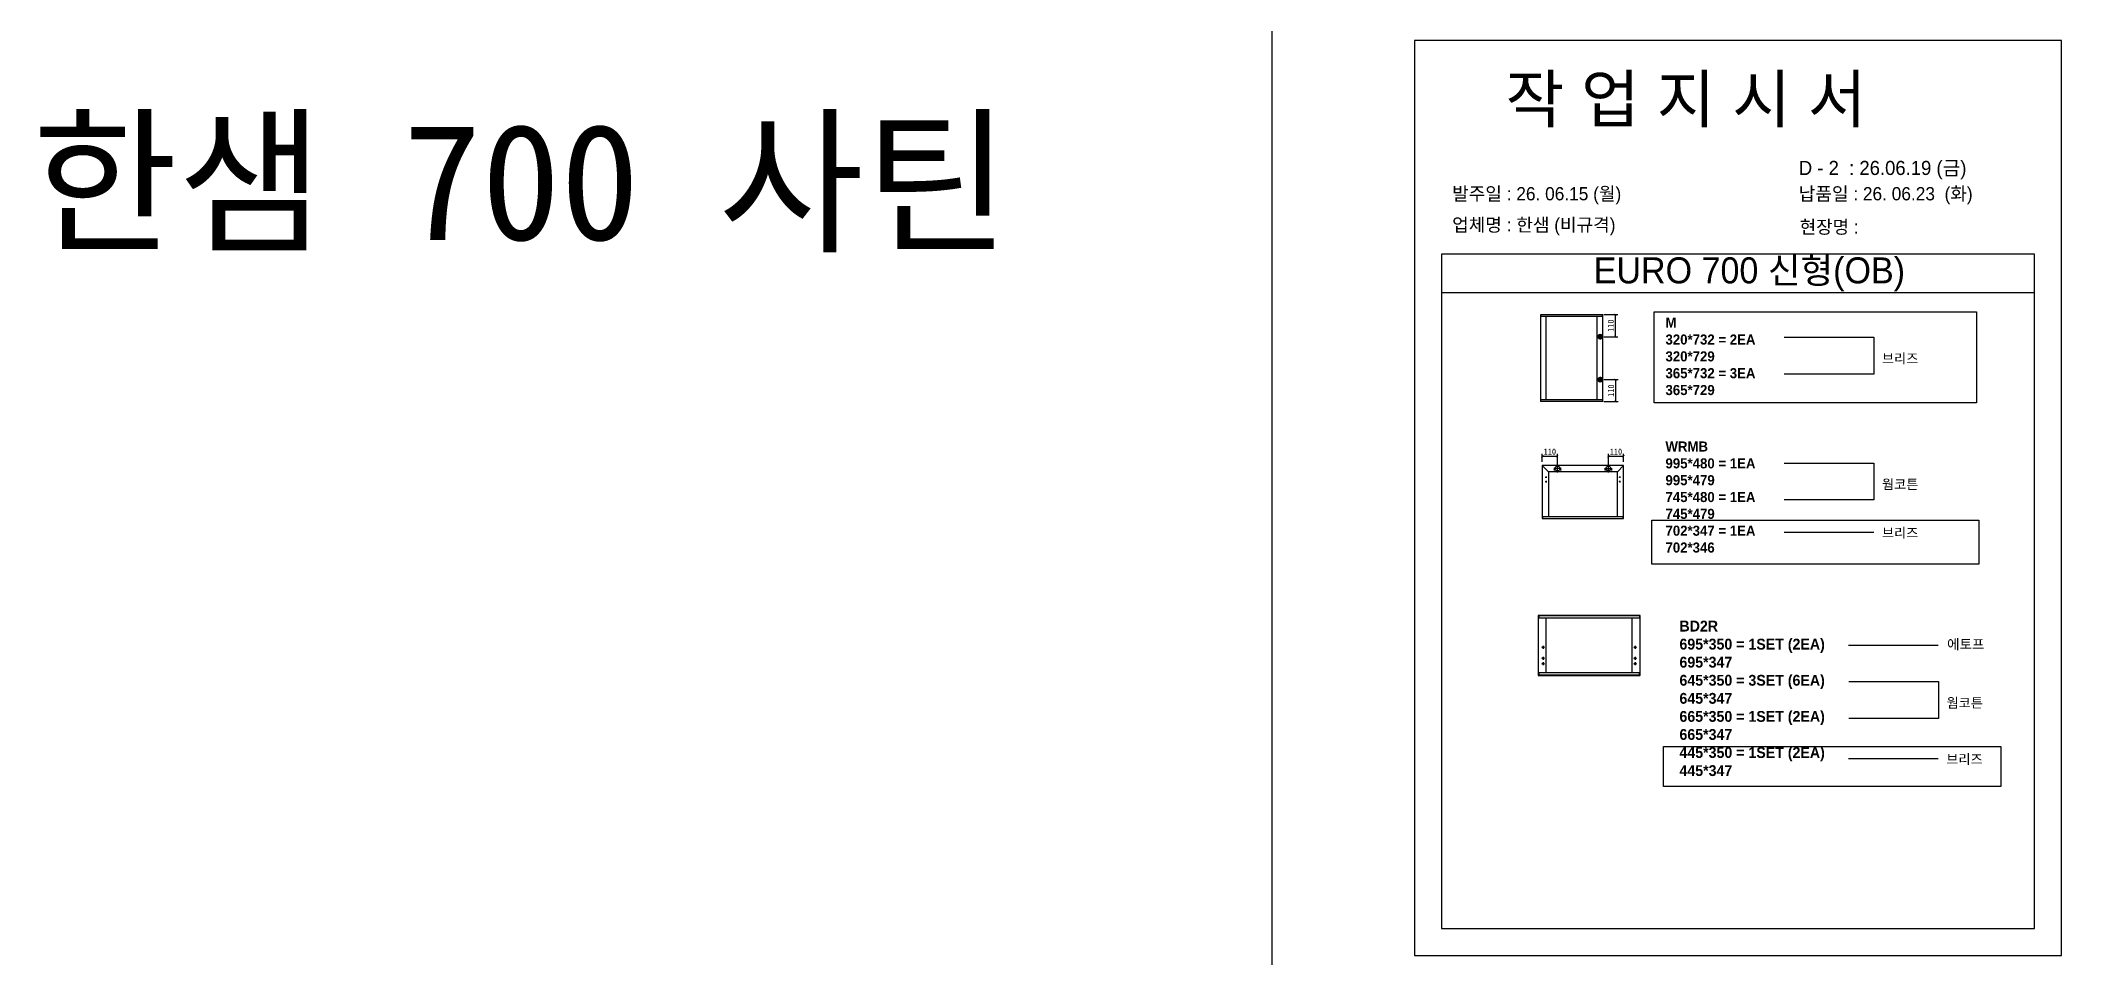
# Model space of a CAD drawing. Header units: millimetres. Extents: x -44117 to 256353, y -2095463 to 65325.
# Drawn here: x 105217 to 113559, y -1019225 to -1015448 of the extents above; entities that cross this region are included whole.
import ezdxf

# ---------------------------------------------------------------- set-up
doc = ezdxf.new("R2010")
doc.units = ezdxf.units.MM
doc.header["$LTSCALE"] = 10
doc.layers.add('Layer1', color=7, linetype='Continuous', lineweight=70)
doc.dimstyles.new('ISO-25', dxfattribs={"dimtxt": 2.5, "dimasz": 2.5, "dimexe": 1, "dimexo": 1, "dimtad": 1, "dimtxsty": 'Standard', "dimblk": 'ARCHTICK', "dimcen": 2.5, "dimadec": 0, "dimazin": 0, "dimtfac": 1, "dimtmove": 0, "dimatfit": 3, "dimfxl": 0, "dimarcsym": 0})

msp = doc.modelspace()

# ---------------------------------------------------------------- texts
at = {"attachment_point": 1}
for s, width, gutter_width, heights, insert, char_height in [('{\\fGulim|b0|i0|c129|p50;작 업 지 시 서}', 4553.9528048, 17.21164, [-214.58863], (111263.9403, -1015592.46825), 192.7704086), ('{\\f굴림|b0|i0|c129|p50;한샘} 700 {\\f굴림|b0|i0|c129|p50;사틴}', 5072.1082947, 2395.6482, [-533.35869], (105182.75576, -1015791.77437), 479.1296392), ('{\\f굴림|b0|i0|c129|p50;한샘} 700 {\\f굴림|b0|i0|c129|p50;사틴}', 5072.1082947, 2395.6482, [-533.35869], (105182.75576, -1015791.77437), 479.1296392), ('{\\f굴림|b0|i0|c129|p50;한샘} 700 {\\f굴림|b0|i0|c129|p50;사틴}', 5072.1082947, 2395.6482, [-533.35869], (105182.75576, -1015791.77437), 479.1296392), ('{\\f굴림|b0|i0|c129|p50;한샘} 700 {\\f굴림|b0|i0|c129|p50;사틴}', 5072.1082947, 2395.6482, [-533.35869], (105182.75576, -1015791.77437), 479.1296392), ('{\\f굴림|b0|i0|c129|p50;한샘} 700 {\\f굴림|b0|i0|c129|p50;사틴}', 5072.1082947, 2395.6482, [-533.35869], (105182.75576, -1015791.77437), 479.1296392), ('\\pt11;{\\fGulim|b0|i0|c129|p50;발주일 : 26. 06.15 (월)}', 5257.1634623, 19.86943, [54.84616], (111043.64264, -1016053.15791), 54.5217024), ('{\\fGulim|b0|i0|c129|p50;납품일 : 26. 06.23  (화)}', 5257.1634623, 19.86943, [55.77782], (112474.20625, -1016053.15791), 54.5217024), ('{\\fGulim|b0|i0|c129|p50;업체명 : 한샘 (비규격)}', 5257.1634623, 19.86943, [57.40323], (111043.64264, -1016181.36526), 54.5217024), ('{\\fGulim|b0|i0|c129|p50;현장명 :  }', 5221.1406308, 19.73328, [60.42093], (112478.01031, -1016190.5088), 54.1481119), ('{\\fGulim|b0|i0|c129|p50;EURO 700 신형(OB)}', 2538.6306726, 9.59474, [-135.22072], (111627.72838, -1016342.90732), 107.4611207), ('{\\f굴림|b1|i0|c129|p50;M\\P320*732 = 2EA\\P\\C1;320*729\\P\\C256;365*732 = 3EA\\P\\C1;365*729}', 12604.7778903, 162.10861, [-320.96402], (111924.07556, -1016591.74226), 41.6850715), ('{\\f굴림|b1|i0|c129|p50;브리즈}', 12072.7918459, 155.2668, [-44.36194], (112817.44562, -1016740.33459), 39.9257485), ('{\\f굴림|b1|i0|c129|p50;WRMB\\P995*480 = 1EA\\P\\C1;995*479\\P\\C256;745*480 = 1EA\\P\\C1;745*479\\P\\C256;702*347 = 1EA\\P\\C1;702*346}', 12604.7778903, 162.10861, [-460.41051], (111924.07556, -1017102.81749), 41.6850715), ('{\\f굴림|b1|i0|c129|p50;웜코튼}', 12072.7918459, 155.2668, [-43.09446], (112817.44562, -1017259.67266), 39.9257485), ('{\\f굴림|b1|i0|c129|p50;브리즈}', 12072.7918459, 155.2668, [-44.36194], (112817.44562, -1017459.98877), 39.9257485), ('{\\f굴림|b1|i0|c129|p50;BD2R\\P695*350 = 1SET (2EA)\\P\\C1;695*347\\P\\C256;645*350 = 3SET (6EA)\\P\\C1;645*347\\P\\C256;665*350 = 1SET (2EA)\\P\\C1;665*347\\P\\C256;445*350 = 1SET (2EA)\\P\\C1;445*347}', 13523.3068054, 173.92171, [-663.03214], (111981.75527, -1017842.35378), 44.7227247), ('{\\f굴림|b1|i0|c129|p50;에토프}', 12398.5002654, 159.4557, [-45.61301], (113086.49573, -1017919.11998), 41.0028939), ('{\\f굴림|b1|i0|c129|p50;웜코튼}', 12072.7918459, 155.2668, [-43.09446], (113084.07008, -1018161.55885), 39.9257485), ('{\\f굴림|b1|i0|c129|p50;브리즈}', 12072.7918459, 155.2668, [-44.36194], (113083.09296, -1018394.03332), 39.9257485)]:
    msp.add_mtext_dynamic_manual_height_columns(s, width=width, gutter_width=gutter_width, heights=heights, dxfattribs=dict(at, insert=insert, char_height=char_height))
at = {"color": 1, "insert": (112474.51313, -1015944.77638), "char_height": 58.2865954, "attachment_point": 1}
msp.add_mtext_dynamic_manual_height_columns('{\\fGulim|b0|i0|c129|p50;D - 2  : 26.06.19 (금)}', width=5620.1869425, gutter_width=21.24147, heights=[59.62945], dxfattribs=at)

# ---------------------------------------------------------------- blocks, each defined once
blk = doc.blocks.new('_ArchTick')
at = {"color": 0, "linetype": 'ByBlock', "const_width": 0.15}
blk.add_lwpolyline([(-0.5, -0.5), (0.5, 0.5)], dxfattribs=at)
blk = doc.blocks.new('*D6955')
at = {"color": 0, "lineweight": -2}
for p, q in [((111669.8, -1016579.5), (111727.2, -1016579.5)), ((111717.2, -1016670.6), (111717.2, -1016579.5)), ((111669.8, -1016670.6), (111727.2, -1016670.6))]:
    blk.add_line(p, q, dxfattribs=at)
at = {"layer": 'Defpoints', "color": 0}
for p in [(111654.8, -1016579.5), (111717.2, -1016579.5), (111654.8, -1016670.6)]:
    blk.add_point(p, dxfattribs=at)
at = {"color": 0, "lineweight": -2, "xscale": 10, "yscale": 10, "zscale": 10}
for p, rotation in [((111717.2, -1016579.5), 90), ((111717.2, -1016670.6), 270)]:
    blk.add_blockref('_ArchTick', p, dxfattribs=dict(at, rotation=rotation))
at = {"color": 0, "insert": (111698.5, -1016625), "char_height": 25, "attachment_point": 5, "rotation": 90}
blk.add_mtext('110', dxfattribs=at)
blk = doc.blocks.new('*D6956')
at = {"color": 0, "lineweight": -2}
for p, q in [((111669.8, -1016847.6), (111728.2, -1016847.6)), ((111718.2, -1016847.6), (111718.2, -1016938)), ((111669.8, -1016938), (111728.2, -1016938))]:
    blk.add_line(p, q, dxfattribs=at)
at = {"layer": 'Defpoints', "color": 0}
for p in [(111654.8, -1016847.6), (111654.8, -1016938), (111718.2, -1016938)]:
    blk.add_point(p, dxfattribs=at)
at = {"color": 0, "lineweight": -2, "xscale": 10, "yscale": 10, "zscale": 10}
for p, rotation in [((111718.2, -1016847.6), 90), ((111718.2, -1016938), 270)]:
    blk.add_blockref('_ArchTick', p, dxfattribs=dict(at, rotation=rotation))
at = {"color": 0, "insert": (111699.5, -1016892.8), "char_height": 25, "attachment_point": 5, "rotation": 90}
blk.add_mtext('110', dxfattribs=at)
blk = doc.blocks.new('*D6957')
at = {"color": 0, "lineweight": -2}
for p, q in [((111415.5, -1017187.1), (111415.5, -1017153.6)), ((111415.5, -1017163.6), (111478.3, -1017163.6)), ((111478.3, -1017199.5), (111478.3, -1017153.6))]:
    blk.add_line(p, q, dxfattribs=at)
at = {"layer": 'Defpoints', "color": 0}
for p in [(111478.3, -1017163.6), (111415.5, -1017202.1), (111478.3, -1017214.5)]:
    blk.add_point(p, dxfattribs=at)
at = {"color": 0, "lineweight": -2, "xscale": 10, "yscale": 10, "zscale": 10, "rotation": 180}
blk.add_blockref('_ArchTick', (111415.5, -1017163.6), dxfattribs=at)
at = {"color": 0, "lineweight": -2, "xscale": 10, "yscale": 10, "zscale": 10}
blk.add_blockref('_ArchTick', (111478.3, -1017163.6), dxfattribs=at)
at = {"color": 0, "insert": (111446.9, -1017144.8), "char_height": 25, "attachment_point": 5}
blk.add_mtext('110', dxfattribs=at)
blk = doc.blocks.new('*D6958')
at = {"color": 0, "lineweight": -2}
for p, q in [((111688.3, -1017199.5), (111688.3, -1017153.6)), ((111688.3, -1017163.6), (111751.1, -1017163.6)), ((111751.1, -1017187.1), (111751.1, -1017153.6))]:
    blk.add_line(p, q, dxfattribs=at)
at = {"layer": 'Defpoints', "color": 0}
for p in [(111751.1, -1017163.6), (111688.3, -1017214.5), (111751.1, -1017202.1)]:
    blk.add_point(p, dxfattribs=at)
at = {"color": 0, "lineweight": -2, "xscale": 10, "yscale": 10, "zscale": 10, "rotation": 180}
blk.add_blockref('_ArchTick', (111688.3, -1017163.6), dxfattribs=at)
at = {"color": 0, "lineweight": -2, "xscale": 10, "yscale": 10, "zscale": 10}
blk.add_blockref('_ArchTick', (111751.1, -1017163.6), dxfattribs=at)
at = {"color": 0, "insert": (111719.7, -1017144.8), "char_height": 25, "attachment_point": 5}
blk.add_mtext('110', dxfattribs=at)

# ---------------------------------------------------------------- dimensions: what is measured, and where the dimension line sits
for base, p1, p2, picture, middle in [((111717.23537, -1016579.52636), (111654.8149, -1016670.56106), (111654.8149, -1016579.52636), '*D6955', (111698.48537, -1016625.04371)), ((111718.23373, -1016938.02482), (111654.8149, -1016847.55981), (111654.8149, -1016938.02482), '*D6956', (111699.48373, -1016892.79232))]:
    dim = msp.add_linear_dim(base=base, p1=p1, p2=p2, angle=90, text='110', dimstyle='ISO-25', override={"dimscale": 10, "dimasz": 1, "dimexo": 1.5, "dimtxsty": 'Standard'})
    dim.commit()
    dim.dimension.update_dxf_attribs({"geometry": picture, "text_midpoint": middle})
for base, p1, p2, picture, middle in [((111478.32584, -1017163.55531), (111415.48313, -1017202.10673), (111478.32584, -1017214.50231), '*D6957', (111446.90449, -1017144.80531)), ((111751.11467, -1017163.55531), (111688.27196, -1017214.50231), (111751.11467, -1017202.10673), '*D6958', (111719.69331, -1017144.80531))]:
    dim = msp.add_linear_dim(base=base, p1=p1, p2=p2, text='110', dimstyle='ISO-25', override={"dimscale": 10, "dimasz": 1, "dimexo": 1.5, "dimtxsty": 'Standard'})
    dim.commit()
    dim.dimension.update_dxf_attribs({"geometry": picture, "text_midpoint": middle})

# ---------------------------------------------------------------- linework, layer by layer
for p, q in [((113447.68849, -1016330.19618), (110999.77533, -1016330.19618)), ((113447.68849, -1016489.15158), (110999.77533, -1016489.15158)), ((111407.84751, -1016579.7839), (111407.84751, -1016937.76727)), ((111665.95373, -1016580.24748), (111407.84751, -1016580.24748)), ((111665.69619, -1016579.52636), (111408.10505, -1016579.52636)), ((111664.66602, -1016587.25262), (111664.66602, -1016579.52636)), ((111665.95373, -1016937.76727), (111665.95373, -1016579.7839)), ((111665.95373, -1016587.25262), (111407.84751, -1016587.25262)), ((111430.76875, -1016586.73753), (111430.76875, -1016930.29856)), ((111642.77495, -1016930.29856), (111642.77495, -1016587.25262)), ((111665.95373, -1016930.29856), (111407.84751, -1016930.29856)), ((111665.95373, -1016937.30371), (111407.84751, -1016937.30371)), ((111665.69619, -1016938.02482), (111408.10505, -1016938.02482)), ((111409.13522, -1016938.02482), (111409.13522, -1016930.29856)), ((111664.66602, -1016930.29856), (111664.66602, -1016938.02482)), ((111415.19486, -1017202.10673), (111415.19486, -1017420.61487)), ((111440.85083, -1017227.7627), (111415.27929, -1017201.9029)), ((111751.11467, -1017201.81846), (111415.48313, -1017201.81846)), ((111431.04967, -1017247.36501), (111431.04967, -1017253.1304)), ((111440.85083, -1017227.7627), (111440.85083, -1017412.83159)), ((111725.74697, -1017227.7627), (111440.85083, -1017227.7627)), ((111494.04958, -1017214.50231), (111462.60211, -1017214.50231)), ((111467.65988, -1017220.2677), (111463.04757, -1017220.2677)), ((111465.35372, -1017217.96154), (111465.35372, -1017222.57385)), ((111478.32584, -1017230.22605), (111478.32584, -1017198.77858)), ((111493.60411, -1017220.2677), (111488.99181, -1017220.2677)), ((111491.29796, -1017217.96154), (111491.29796, -1017222.57385)), ((111672.54822, -1017214.50231), (111703.99569, -1017214.50231)), ((111677.606, -1017220.2677), (111672.99369, -1017220.2677)), ((111675.29985, -1017217.96154), (111675.29985, -1017222.57385)), ((111688.27196, -1017230.22605), (111688.27196, -1017198.77858)), ((111703.55024, -1017220.2677), (111698.93793, -1017220.2677)), ((111701.24408, -1017217.96154), (111701.24408, -1017222.57385)), ((111725.74697, -1017227.7627), (111751.3185, -1017201.9029)), ((111725.74697, -1017412.25506), (111725.74697, -1017227.7627)), ((111735.54813, -1017247.36501), (111735.54813, -1017253.1304)), ((111751.40294, -1017420.61487), (111751.40294, -1017202.10673)), ((111428.16698, -1017250.24771), (111433.93237, -1017250.24771)), ((111428.16698, -1017268.69694), (111433.93237, -1017268.69694)), ((111431.04967, -1017265.81425), (111431.04967, -1017271.57963)), ((111738.43082, -1017250.24771), (111732.66544, -1017250.24771)), ((111738.43082, -1017268.69694), (111732.66544, -1017268.69694)), ((111735.54813, -1017265.81425), (111735.54813, -1017271.57963)), ((111415.19486, -1017412.25506), (111751.40294, -1017412.25506)), ((111416.6362, -1017412.25506), (111416.6362, -1017420.90313)), ((111749.96159, -1017420.90313), (111749.96159, -1017412.25506)), ((111415.19486, -1017420.09598), (111751.11467, -1017420.09598)), ((111415.48313, -1017420.90313), (111751.11467, -1017420.90313)), ((111398.92569, -1017821.3429), (111398.92569, -1018067.74674)), ((111819.01246, -1017821.97833), (111398.92569, -1017821.97833)), ((111819.01246, -1017831.58031), (111398.92569, -1017831.58031)), ((111818.65944, -1017820.98989), (111399.2787, -1017820.98989)), ((111400.69076, -1017820.98989), (111400.69076, -1017831.58031)), ((111430.69696, -1017831.58031), (111430.69696, -1018057.50933)), ((111787.24119, -1018057.50933), (111787.24119, -1017831.58031)), ((111817.24739, -1017820.98989), (111817.24739, -1017831.58031)), ((111819.01246, -1018067.74674), (111819.01246, -1017821.3429)), ((111424.87222, -1017952.31113), (111413.22276, -1017952.31113)), ((111424.87222, -1017997.49693), (111413.22276, -1017997.49693)), ((111419.04749, -1017946.4864), (111419.04749, -1017958.13586)), ((111419.04749, -1017991.6722), (111419.04749, -1018003.32166)), ((111793.06592, -1017952.31113), (111804.71539, -1017952.31113)), ((111793.06592, -1017997.49693), (111804.71539, -1017997.49693)), ((111798.89065, -1017946.4864), (111798.89065, -1017958.13586)), ((111798.89065, -1017991.6722), (111798.89065, -1018003.32166)), ((111819.01246, -1018057.50933), (111398.92569, -1018057.50933)), ((111819.01246, -1018067.11131), (111398.92569, -1018067.11131)), ((111399.2787, -1018068.09975), (111818.65944, -1018068.09975)), ((111400.69076, -1018057.50933), (111400.69076, -1018068.09975)), ((111424.87222, -1018020.08984), (111413.22276, -1018020.08984)), ((111419.04749, -1018014.2651), (111419.04749, -1018025.91457)), ((111793.06592, -1018020.08984), (111804.71539, -1018020.08984)), ((111798.89065, -1018014.2651), (111798.89065, -1018025.91457)), ((111817.24739, -1018068.09975), (111817.24739, -1018057.50933))]:
    msp.add_line(p, q)
at = {"color": 1}
for p in [(110300.49669, 21924.9366), (110300.49669, 14161.07811), (110300.49669, 18584.38997), (110300.49669, 10820.53148), (110300.49669, 18627.87121), (110300.49669, 10864.01272), (110300.49669, 15287.32457), (110300.49669, 7523.46608), (110300.49669, 3746.75115), (110300.49669, 21924.9366), (110300.49669, 14161.07811), (110300.49669, 18584.38997), (110300.49669, 10820.53148), (110300.49669, 18627.87121), (110300.49669, 10864.01272), (110300.49669, 15287.32457), (110300.49669, 7523.46608), (110300.49669, 3746.75115), (110300.49669, 21924.9366), (110300.49669, 14161.07811), (110300.49669, 18584.38997), (110300.49669, 10820.53148), (110300.49669, 18627.87121), (110300.49669, 10864.01272), (110300.49669, 15287.32457), (110300.49669, 7523.46608), (110300.49669, 3746.75115), (110300.49669, 21924.9366), (110300.49669, 14161.07811), (110300.49669, 18584.38997), (110300.49669, 10820.53148), (110300.49669, 18627.87121), (110300.49669, 10864.01272), (110300.49669, 15287.32457), (110300.49669, 7523.46608), (110300.49669, 3746.75115), (110300.49669, 21924.9366), (110300.49669, 14161.07811), (110300.49669, 18584.38997), (110300.49669, 10820.53148), (110300.49669, 18627.87121), (110300.49669, 10864.01272), (110300.49669, 15287.32457), (110300.49669, 7523.46608), (110300.49669, 3746.75115), (110300.49669, 21924.9366), (110300.49669, 14161.07811), (110300.49669, 18584.38997), (110300.49669, 10820.53148), (110300.49669, 18627.87121), (110300.49669, 10864.01272), (110300.49669, 15287.32457), (110300.49669, 7523.46608), (110300.49669, 3746.75115), (110300.49669, 21924.9366), (110300.49669, 14161.07811), (110300.49669, 18584.38997), (110300.49669, 10820.53148), (110300.49669, 18627.87121), (110300.49669, 10864.01272), (110300.49669, 15287.32457), (110300.49669, 7523.46608), (110300.49669, 3746.75115), (110300.49669, 21924.9366), (110300.49669, 14161.07811), (110300.49669, 18584.38997), (110300.49669, 10820.53148), (110300.49669, 18627.87121), (110300.49669, 10864.01272), (110300.49669, 15287.32457), (110300.49669, 7523.46608), (110300.49669, 3746.75115), (110300.49669, 21924.9366), (110300.49669, 14161.07811), (110300.49669, 18584.38997), (110300.49669, 10820.53148), (110300.49669, 18627.87121), (110300.49669, 10864.01272), (110300.49669, 15287.32457), (110300.49669, 7523.46608), (110300.49669, 3746.75115), (110300.49669, 21924.9366), (110300.49669, 14161.07811), (110300.49669, 18584.38997), (110300.49669, 10820.53148), (110300.49669, 18627.87121), (110300.49669, 10864.01272), (110300.49669, 15287.32457), (110300.49669, 7523.46608), (110300.49669, 3746.75115), (110300.49669, 12702.87182), (110300.49669, 4939.01333), (110300.49669, 9362.32519), (110300.49669, 1598.4667), (110300.49669, 9405.80642), (110300.49669, 1641.94794), (110300.49669, 6065.25979), (110300.49669, -1698.5987), (110300.49669, -5475.31363), (110300.49669, 12702.87182), (110300.49669, 4939.01333), (110300.49669, 9362.32519), (110300.49669, 1598.4667), (110300.49669, 9405.80642), (110300.49669, 1641.94794), (110300.49669, 6065.25979), (110300.49669, -1698.5987), (110300.49669, -5475.31363), (110300.49669, 12702.87182), (110300.49669, 4939.01333), (110300.49669, 9362.32519), (110300.49669, 1598.4667), (110300.49669, 9405.80642), (110300.49669, 1641.94794), (110300.49669, 6065.25979), (110300.49669, -1698.5987), (110300.49669, -5475.31363), (110300.49669, 12702.87182), (110300.49669, 4939.01333), (110300.49669, 9362.32519), (110300.49669, 1598.4667), (110300.49669, 9405.80642), (110300.49669, 1641.94794), (110300.49669, 6065.25979), (110300.49669, -1698.5987), (110300.49669, -5475.31363), (110300.49669, 12702.87182), (110300.49669, 4939.01333), (110300.49669, 9362.32519), (110300.49669, 1598.4667), (110300.49669, 9405.80642), (110300.49669, 1641.94794), (110300.49669, 6065.25979), (110300.49669, -1698.5987), (110300.49669, -5475.31363)]:
    msp.add_xline(p, (0, 1), dxfattribs=at)
for points in [[(110888.50655, -1019224.50424), (113558.95727, -1019224.50424), (113558.95727, -1015447.72392), (110888.50655, -1015447.72392)], [(111876.80172, -1016568.17408), (113207.60551, -1016568.17408), (113207.60551, -1016943.76679), (111876.80172, -1016943.76679)], [(111867.52783, -1017427.63221), (113217.8068, -1017427.63221), (113217.8068, -1017609.40053), (111867.52783, -1017609.40053)], [(111916.41199, -1018361.5123), (113308.09465, -1018361.5123), (113308.09465, -1018526.49726), (111916.41199, -1018526.49726)]]:
    msp.add_lwpolyline(points, close=True)
for points in [[(110999.77533, -1016330.19618), (110999.77533, -1019113.23546), (113447.68849, -1019113.23546), (113447.68849, -1016330.19618)], [(112414.141, -1016672.83278), (112784.40233, -1016672.83278), (112784.40233, -1016824.95565), (112414.141, -1016824.95565)], [(112414.141, -1017192.17084), (112784.40233, -1017192.17084), (112784.40233, -1017344.29371), (112414.141, -1017344.29371)], [(112414.141, -1017477.80678), (112784.40233, -1017477.80678)], [(112679.78834, -1017943.51969), (113050.04966, -1017943.51969)], [(112680.76545, -1018094.05703), (113051.02678, -1018094.05703), (113051.02678, -1018246.1799), (112680.76545, -1018246.1799)], [(112679.78834, -1018411.85133), (113050.04966, -1018411.85133)]]:
    msp.add_lwpolyline(points)
for centre, radius in [((111431.04967, -1017250.24771), 0.86481), ((111465.35372, -1017220.2677), 0.92246), ((111478.32584, -1017214.50231), 10.08943), ((111491.29796, -1017220.2677), 0.92246), ((111675.29985, -1017220.2677), 0.92246), ((111688.27196, -1017214.50231), 10.08943), ((111701.24408, -1017220.2677), 0.92246), ((111735.54813, -1017250.24771), 0.86481), ((111431.04967, -1017268.69694), 0.86481), ((111735.54813, -1017268.69694), 0.86481), ((111419.04749, -1017952.31113), 3.53014), ((111419.04749, -1017997.49693), 3.53014), ((111798.89065, -1017952.31113), 3.53014), ((111798.89065, -1017997.49693), 3.53014), ((111419.04749, -1018020.08984), 3.53014), ((111798.89065, -1018020.08984), 3.53014)]:
    msp.add_circle(centre, radius)
for centre, radius, start, end in [((111665.69619, -1016579.7839), 0.25754, 0, 90), ((111408.10505, -1016937.76728), 0.25754, 180, 270), ((111665.69619, -1016937.76728), 0.25754, 270, 0), ((111415.48313, -1017202.10673), 0.28827, 90, 180), ((111751.11467, -1017202.10673), 0.28827, 0, 90), ((111415.48313, -1017420.61487), 0.28827, 180, 270), ((111751.11467, -1017420.61487), 0.28827, 270, 0), ((111399.2787, -1017821.3429), 0.35301, 90, 180), ((111818.65944, -1017821.3429), 0.35301, 0, 90), ((111399.2787, -1018067.74674), 0.35301, 180, 270), ((111818.65944, -1018067.74674), 0.35301, 270, 0)]:
    msp.add_arc(centre, radius, start, end)
at = {"layer": 'Layer1'}
for p, q in [((111654.8149, -1016661.06905), (111654.8149, -1016680.05306)), ((111654.8149, -1016857.05181), (111654.8149, -1016838.06781))]:
    msp.add_line(p, q, dxfattribs=at)
for points in [[(111664.3069, -1016670.56106), (111645.32289, -1016670.56106)], [(111664.3069, -1016847.55981), (111645.32289, -1016847.55981)]]:
    msp.add_lwpolyline(points, close=True, dxfattribs=at)
for centre in [(111654.8149, -1016670.56106), (111654.8149, -1016847.55981)]:
    msp.add_circle(centre, 6.328, dxfattribs=at)

msp.set_redraw_order([(e.dxf.handle, doc.entitydb.next_handle()) for e in msp.query("TEXT MTEXT ATTDEF DIMENSION ARC_DIMENSION")])  # texts and dimensions are drawn at this point

doc.saveas('drawing.dxf')
